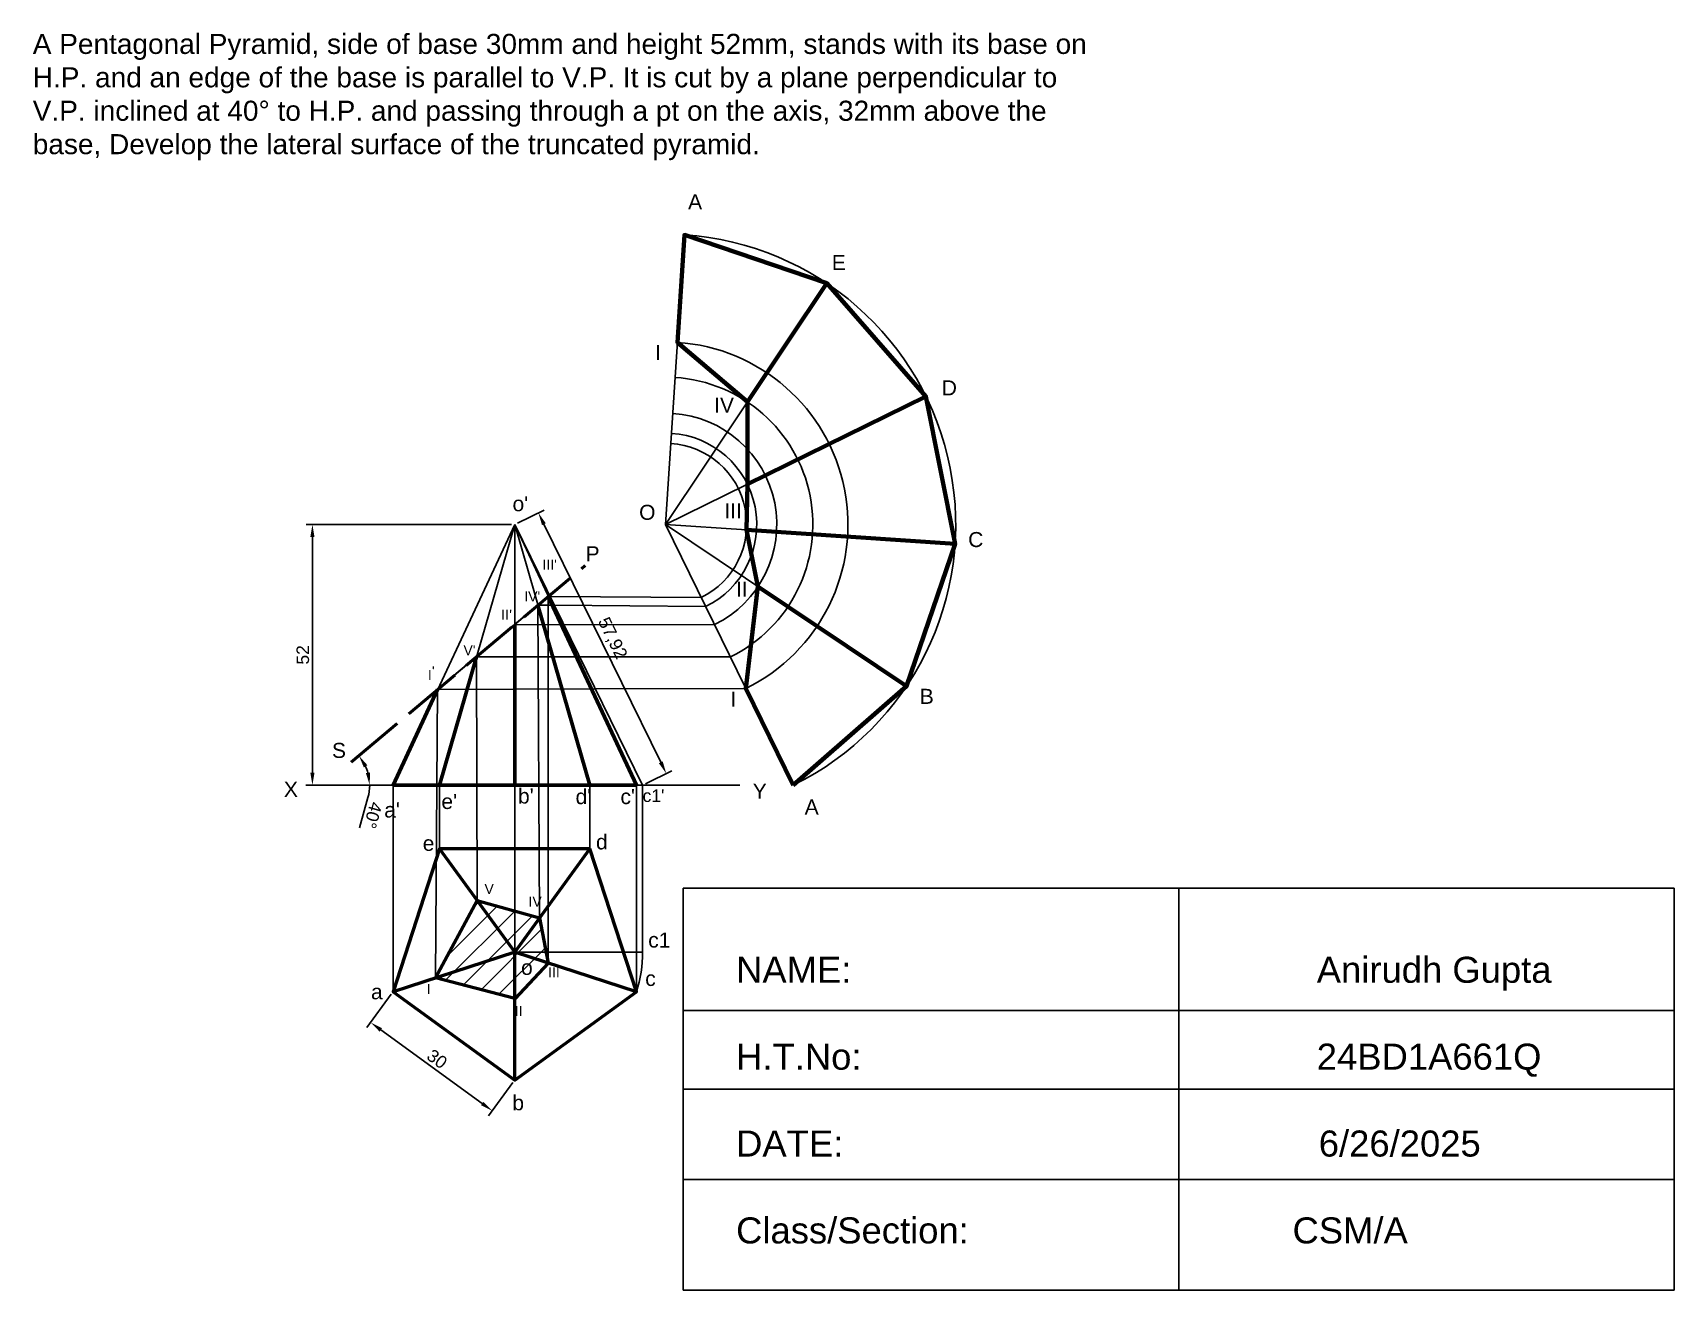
# Model space of a CAD drawing. Header units: inches. Extents: x 14 to 3829, y 5 to 1519.
# Drawn here: x 598.7 to 926.1, y 16.3 to 267.2 of the extents above; entities that cross this region are included whole.
import ezdxf

# ---------------------------------------------------------------- set-up
doc = ezdxf.new("R2010")
doc.units = ezdxf.units.IN
doc.header["$MEASUREMENT"] = 0
doc.linetypes.add('ACAD_ISO02W100', pattern=[15, 12, -3])
doc.styles.get("Standard").update_dxf_attribs({"font": 'arial.ttf'})
doc.dimstyles.new('ISO-25', dxfattribs={"dimtxt": 2.5, "dimasz": 2.5, "dimexe": 1.25, "dimexo": 0.625, "dimtad": 1, "dimtxsty": 'Standard', "dimcen": 2.5, "dimadec": 0, "dimazin": 0, "dimtfac": 1, "dimtmove": 0, "dimatfit": 3, "dimfxl": 1, "dimarcsym": 0})

msp = doc.modelspace()

# ---------------------------------------------------------------- texts
for s, height, p in [('A', 3, (729.409, 231.983)), ('E', 3, (758.078, 219.848)), ('I', 3, (722.835, 201.911)), ('D', 3, (780.018, 194.847)), ('IV', 3, (734.611, 191.418)), ("o'", 3, (694.389, 171.732)), ('O', 3, (719.641, 170.017)), ('III', 3, (736.632, 170.308)), ('C', 3, (785.284, 164.582)), ('P', 3, (708.968, 161.741)), ("III'", 2, (700.367, 160.078)), ('II', 3, (738.956, 154.651)), ("IV'", 2, (696.726, 153.729)), ('II', 2, (692.1, 150.062)), ("'", 2, (693.737, 150.062)), ("V'", 2, (684.599, 142.983)), ("'", 2, (678.32, 138.816)), ('I', 2, (677.5, 138.047)), ('I', 3, (737.844, 132.733)), ('B', 3, (775.63, 133.294)), ('S', 3, (658.372, 122.51)), ('X', 3, (648.775, 114.74)), ("e'", 3, (680.195, 112.315)), ("b'", 3, (695.481, 113.406)), ("d'     c'", 3, (706.965, 113.285)), ("c1'", 2.5, (720.338, 113.719)), ('Y', 3, (742.308, 114.376)), ("a'", 3, (668.792, 110.617)), ('A', 3, (752.666, 111.217)), ('e', 3, (676.472, 103.968)), ('d', 3, (711.042, 104.253)), ('V', 2, (688.794, 95.359)), ('IV', 2, (697.581, 92.842)), ('c1', 3, (721.457, 84.67)), ('o', 3, (696.087, 79.211)), ('III', 2, (701.487, 78.717)), ('c', 3, (720.86, 77.002)), ('a', 3, (666.152, 74.341)), ('I', 2, (677.283, 75.378)), ('II', 2, (694.819, 70.979)), ('b', 3, (694.353, 52.201))]:
    msp.add_text(s, height=height).set_placement(p)
at = {"attachment_point": 1}
for s, width, gutter_width, insert, char_height in [('A Pentagonal Pyramid, side of base 30mm and height 52mm, stands with its base on H.P. and an edge of the base is parallel to V.P. It is cut by a plane perpendicular to V.P. inclined at 40° to H.P. and passing through a pt on the axis, 32mm above the base, Develop the lateral surface of the truncated pyramid.', 209.82866, 15, (598.68, 266.983), 4), ('NAME:                                              Anirudh Gupta\\P\\PH.T.No:                                             24BD1A661Q\\P\\PDATE:                                               6/26/2025\\P\\PClass/Section:                                CSM/A', 175.89946, 12.5, (738.987, 82.835), 5.2)]:
    msp.add_mtext_dynamic_manual_height_columns(s, width=width, gutter_width=gutter_width, heights=[0], dxfattribs=dict(at, insert=insert, char_height=char_height))

# ---------------------------------------------------------------- blocks, each defined once
blk = doc.blocks.new('*D56')
at = {"color": 0, "lineweight": -2, "transparency": 16777216}
blk.add_line((665.55, 114.6), (663.85, 108.58), dxfattribs=at)
for start, end in [(15.7552, 24.3109), (344.2448, 0)]:
    blk.add_arc((656.77, 117.07), 9.12, start, end, dxfattribs=at)
at = {"color": 0, "transparency": 16777216}
for points in [[(664.73, 120.61), (665.44, 121.05), (663.75, 122.94)], [(665.96, 119.61), (665.14, 119.49), (665.89, 117.07)]]:
    blk.add_solid(points, dxfattribs=at)
at = {"layer": 'Defpoints', "color": 0, "transparency": 16777216}
for p in [(708.85, 160.87), (662.2, 121.64), (664.92, 121.17), (653.13, 117.07), (739.76, 117.07)]:
    blk.add_point(p, dxfattribs=at)
at = {"color": 0, "transparency": 16777216, "insert": (666.53, 111.07), "char_height": 2.5, "attachment_point": 5, "rotation": 254.2448}
blk.add_mtext('40°', dxfattribs=at)
blk = doc.blocks.new('*D57')
at = {"color": 0, "lineweight": -2, "transparency": 16777216}
for p, q in [((695.38, 169.35), (700.67, 171.94)), ((723.96, 121.64), (700.65, 169.15)), ((720.9, 117.35), (726.19, 119.94))]:
    blk.add_line(p, q, dxfattribs=at)
at = {"color": 0, "transparency": 16777216}
for points in [[(701.02, 169.33), (700.27, 168.96), (699.55, 171.39)], [(724.34, 121.82), (723.59, 121.45), (725.06, 119.39)]]:
    blk.add_solid(points, dxfattribs=at)
at = {"layer": 'Defpoints', "color": 0, "transparency": 16777216}
for p in [(699.55, 171.39), (694.82, 169.07), (720.34, 117.07)]:
    blk.add_point(p, dxfattribs=at)
at = {"color": 0, "transparency": 16777216, "insert": (714.21, 146.33), "char_height": 2.5, "attachment_point": 5, "rotation": 296.14}
blk.add_mtext('57,92', dxfattribs=at)
blk = doc.blocks.new('*D58')
at = {"color": 0, "lineweight": -2, "transparency": 16777216}
for p, q in [((694.19, 169.07), (653.22, 169.07)), ((654.47, 119.57), (654.47, 166.57)), ((694.19, 117.07), (653.22, 117.07))]:
    blk.add_line(p, q, dxfattribs=at)
at = {"color": 0, "transparency": 16777216}
for points in [[(654.05, 166.57), (654.88, 166.57), (654.47, 169.07)], [(654.05, 119.57), (654.88, 119.57), (654.47, 117.07)]]:
    blk.add_solid(points, dxfattribs=at)
at = {"layer": 'Defpoints', "color": 0, "transparency": 16777216}
for p in [(654.47, 169.07), (694.82, 169.07), (694.82, 117.07)]:
    blk.add_point(p, dxfattribs=at)
at = {"color": 0, "transparency": 16777216, "insert": (652.56, 143.07), "char_height": 2.5, "attachment_point": 5, "rotation": 90}
blk.add_mtext('52', dxfattribs=at)
blk = doc.blocks.new('*D59')
at = {"color": 0, "lineweight": -2, "transparency": 16777216}
for p, q in [((670.18, 75.35), (665.35, 68.7)), ((668.11, 68.24), (688.33, 53.55)), ((694.45, 57.71), (689.62, 51.07))]:
    blk.add_line(p, q, dxfattribs=at)
at = {"color": 0, "transparency": 16777216}
for points in [[(668.35, 68.58), (667.86, 67.9), (666.09, 69.71)], [(688.58, 53.88), (688.09, 53.21), (690.36, 52.08)]]:
    blk.add_solid(points, dxfattribs=at)
at = {"layer": 'Defpoints', "color": 0, "transparency": 16777216}
for p in [(670.55, 75.85), (694.82, 58.22), (690.36, 52.08)]:
    blk.add_point(p, dxfattribs=at)
at = {"color": 0, "transparency": 16777216, "insert": (679.34, 62.43), "char_height": 2.5, "attachment_point": 5, "rotation": 324}
blk.add_mtext('30', dxfattribs=at)

# ---------------------------------------------------------------- dimensions: what is measured, and where the dimension line sits
for p1, p2, distance, picture, middle in [((720.338, 117.073), (694.819, 169.073), -5.265, '*D57', (714.215, 146.329)), ((670.548, 75.853), (694.819, 58.22), -7.593, '*D59', (679.339, 62.433))]:
    dim = msp.add_aligned_dim(p1=p1, p2=p2, distance=distance, dimstyle='ISO-25')
    dim.commit()
    dim.dimension.update_dxf_attribs({"geometry": picture, "text_midpoint": middle})
dim = msp.add_linear_dim(base=(654.465, 169.073), p1=(694.819, 117.073), p2=(694.819, 169.073), angle=90, dimstyle='ISO-25')
dim.commit()
dim.dimension.update_dxf_attribs({"geometry": '*D58', "text_midpoint": (652.564, 143.073)})
dim = msp.add_angular_dim_2l(base=(664.919, 121.172), line1=((662.201, 121.639), (708.848, 160.872)), line2=((653.131, 117.073), (739.76, 117.073)), dimstyle='ISO-25')
dim.commit()
dim.dimension.update_dxf_attribs({"geometry": '*D56', "text_midpoint": (666.53, 111.07)})

# ---------------------------------------------------------------- hatches: boundary and pattern name
h = msp.add_hatch()
h.set_pattern_fill('ANSI31', color=256)
h.set_pattern_definition([(45, (-4098.8628, -6412.4768), (-2.245064, 2.245064), [])])
h.paths.add_polyline_path([(687.319, 94.062), (679.006, 78.601), (694.819, 83.739)])
h.paths.add_polyline_path([(694.819, 83.739), (679.006, 78.601), (694.819, 74.534)])
h.paths.add_polyline_path([(701.067, 83.739), (694.819, 83.739), (701.475, 81.577)], flags=17)
h.paths.add_polyline_path([(694.819, 83.739), (694.819, 74.534), (694.819, 74.402), (701.475, 81.577)])
h.paths.add_polyline_path([(699.781, 90.569), (694.819, 83.739), (701.067, 83.739)])
h.paths.add_polyline_path([(699.781, 90.569), (694.819, 91.96), (694.819, 83.739)])
h.paths.add_polyline_path([(694.819, 91.96), (687.319, 94.062), (694.819, 83.739)], flags=17)
h.paths.add_polyline_path([(695.519, 78.594), (698.986, 78.594), (698.986, 82.001), (695.519, 82.001)], flags=24)

# ---------------------------------------------------------------- linework, layer by layer
for p, q in [((724.874, 169.073), (728.69, 226.871)), ((727.274, 205.428), (728.69, 226.871)), ((724.874, 169.073), (757.092, 217.21)), ((724.874, 169.073), (776.852, 194.637)), ((670.548, 117.073), (694.819, 169.073)), ((694.819, 169.073), (679.819, 117.073)), ((694.819, 117.073), (694.819, 169.073)), ((709.819, 117.073), (694.819, 169.073)), ((694.819, 169.073), (719.089, 117.073)), ((720.338, 117.073), (694.819, 169.073)), ((750.393, 117.073), (724.874, 169.073)), ((724.874, 169.073), (772.984, 136.813)), ((741.071, 167.989), (724.874, 169.073)), ((701.522, 154.711), (701.475, 81.577)), ((701.522, 154.711), (701.869, 154.707)), ((701.869, 154.707), (732.026, 154.5)), ((699.462, 152.978), (702.699, 153.016)), ((699.462, 152.978), (699.781, 90.569)), ((702.699, 153.016), (732.91, 152.699)), ((694.819, 149.073), (734.671, 149.109)), ((687.202, 142.666), (707.777, 142.668)), ((687.202, 142.666), (687.319, 94.062)), ((707.777, 142.668), (737.839, 142.654)), ((679.451, 136.148), (679.006, 78.601)), ((679.451, 136.148), (710.896, 136.312)), ((710.896, 136.312), (740.926, 136.365)), ((653.131, 117.073), (739.76, 117.073)), ((670.548, 75.853), (670.548, 117.073)), ((679.819, 104.385), (679.819, 117.073)), ((679.819, 117.073), (709.819, 117.073)), ((694.819, 83.739), (694.819, 117.073)), ((709.819, 104.385), (709.819, 117.073)), ((719.089, 75.853), (719.089, 117.073)), ((720.338, 83.739), (720.338, 117.073)), ((728.458, 96.487), (728.458, 16.299)), ((728.458, 96.487), (926.126, 96.487)), ((827.292, 96.487), (827.292, 16.299)), ((926.126, 16.299), (926.126, 96.487)), ((694.819, 83.739), (720.338, 83.739)), ((728.458, 72.131), (926.126, 72.131)), ((728.458, 56.393), (926.126, 56.393)), ((728.458, 38.407), (926.126, 38.407)), ((728.458, 16.299), (926.126, 16.299))]:
    msp.add_line(p, q)
at = {"lineweight": 70}
for p, q in [((741.243, 193.529), (757.092, 217.21)), ((741.241, 177.122), (776.852, 194.637)), ((741.071, 167.989), (782.669, 165.206)), ((782.669, 165.206), (741.071, 167.989)), ((772.984, 136.813), (743.344, 156.688))]:
    msp.add_line(p, q, dxfattribs=at)
at = {"linetype": 'ACAD_ISO02W100', "lineweight": 50}
msp.add_line((662.201, 121.639), (708.848, 160.872), dxfattribs=at)
at = {"lineweight": 35}
msp.add_line((679.451, 136.148), (701.522, 154.711), dxfattribs=at)
at = {"lineweight": 60}
for p, q in [((701.522, 154.711), (719.089, 117.073)), ((699.462, 152.978), (709.819, 117.073)), ((694.819, 149.073), (694.819, 117.073)), ((687.202, 142.666), (679.819, 117.073)), ((679.451, 136.148), (670.548, 117.073)), ((719.089, 117.073), (670.548, 117.073))]:
    msp.add_line(p, q, dxfattribs=at)
at = {"lineweight": 53}
for p, q in [((679.819, 104.385), (694.819, 83.739)), ((694.819, 83.739), (709.819, 104.385)), ((694.819, 83.739), (670.548, 75.853)), ((694.819, 58.22), (694.819, 83.739)), ((719.089, 75.853), (694.819, 83.739))]:
    msp.add_line(p, q, dxfattribs=at)
at = {"lineweight": 70}
msp.add_lwpolyline([(750.393, 117.073), (772.984, 136.813), (782.669, 165.206), (776.852, 194.637), (757.092, 217.21), (728.69, 226.871), (727.274, 205.428), (741.243, 193.529), (741.241, 177.122), (741.071, 167.989), (743.344, 156.688), (740.926, 136.365), (750.393, 117.073)], dxfattribs=at)
at = {"lineweight": 53}
msp.add_lwpolyline([(709.819, 104.385), (679.819, 104.385), (670.548, 75.853), (694.819, 58.22), (719.089, 75.853)], close=True, dxfattribs=at)
msp.add_lwpolyline([(694.819, 74.534), (679.006, 78.601), (687.319, 94.062), (699.781, 90.569), (701.475, 81.577), (694.819, 74.402)], dxfattribs=at)
for centre, radius, start, end in [((724.874, 169.073), 57.924, 296.13996, 86.22229), ((724.874, 169.073), 36.434, 296.13996, 86.22229), ((724.874, 169.073), 29.429, 296.13996, 86.22229), ((724.874, 169.073), 22.238, 296.13996, 86.22229), ((724.874, 169.073), 18.239, 296.13996, 86.22229), ((724.874, 169.073), 16.233, 296.13996, 86.22229), ((694.819, 83.739), 25.52, 342, 0)]:
    msp.add_arc(centre, radius, start, end)

msp.set_redraw_order([(e.dxf.handle, doc.entitydb.next_handle()) for e in msp.query("TEXT MTEXT ATTDEF DIMENSION ARC_DIMENSION")])  # texts and dimensions are drawn at this point

doc.saveas('drawing.dxf')
